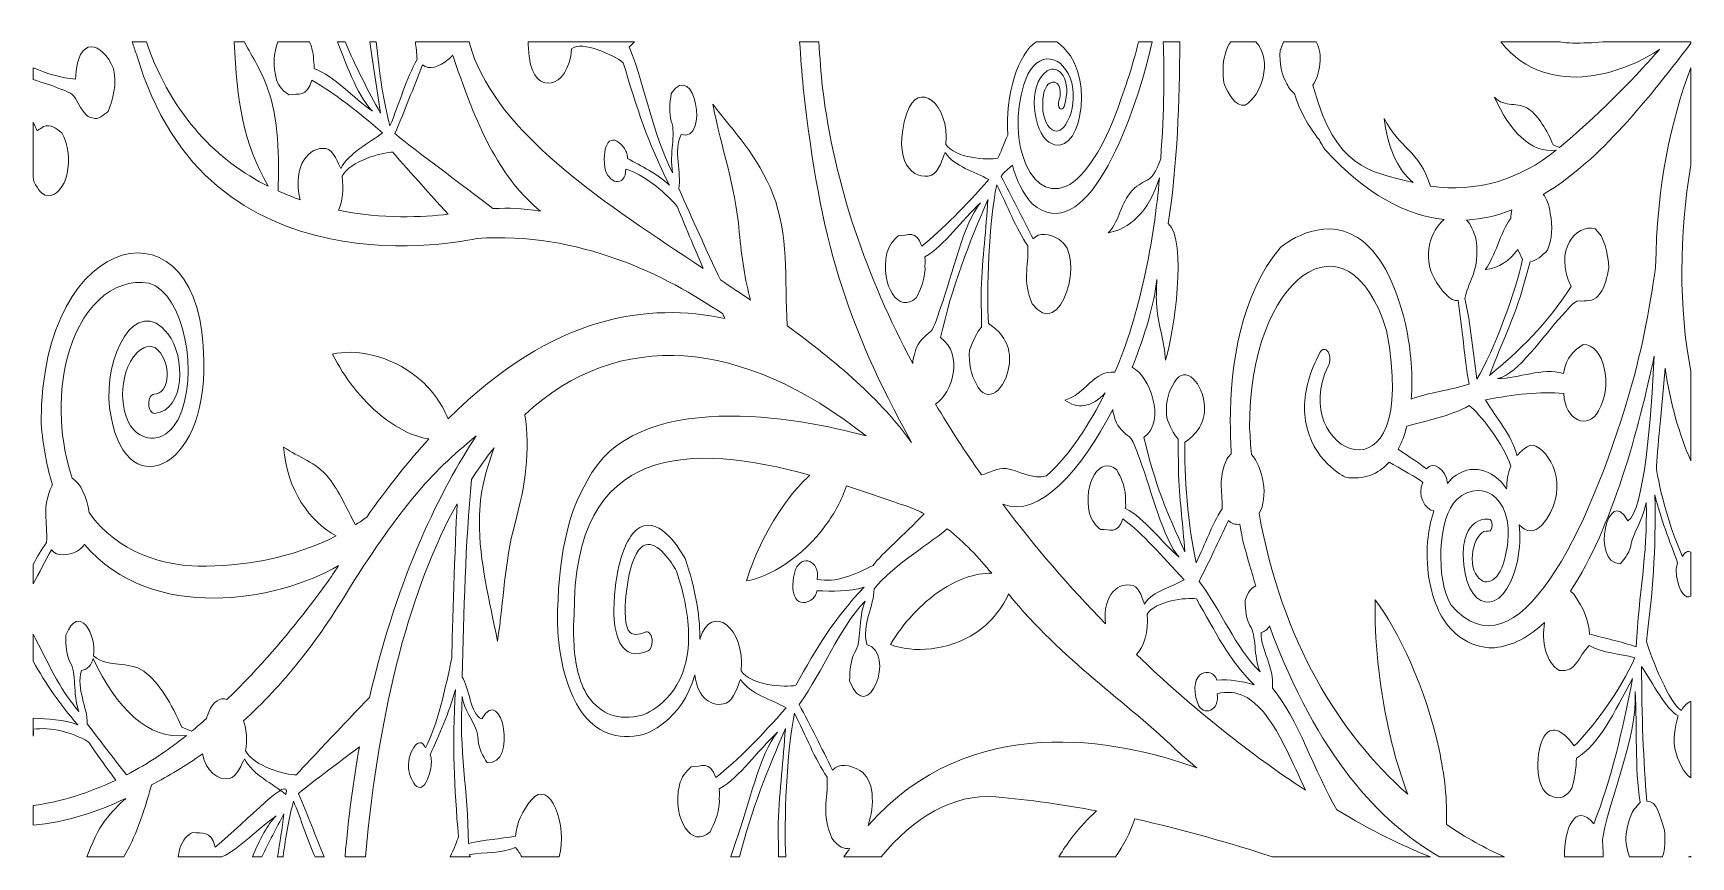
# Model space of a CAD drawing. Header units: millimetres. Extents: x -1200 to 1200, y -590 to 603.
import ezdxf

# ---------------------------------------------------------------- set-up
doc = ezdxf.new("R2010")
doc.units = ezdxf.units.MM
doc.header["$MEASUREMENT"] = 0
doc.layers.add('Layer 1', color=7, linetype='Continuous')

msp = doc.modelspace()

# ---------------------------------------------------------------- linework, layer by layer
at = {"layer": 'Layer 1', "color": 250, "lineweight": 20}
for points, knots in [([(-1200.05, 535.4849), (-1200.05, 535.4849), (-1200.05, 552.4217), (-1200.05, 552.4217), (-1179.8393, 543.8501), (-1159.3947, 537.8059), (-1138.8469, 536.0947), (-1136.2713, 602.6873), (-1099.1672, 589.2575), (-1083.8443, 551.5393), (-1078.1703, 528.1703), (-1084.7515, 506.5058), (-1091.4942, 489.2456), (-1098.0678, 484.1853), (-1105.8868, 476.7471), (-1113.9519, 479.9274), (-1123.2164, 480.0679), (-1129.7746, 492.508), (-1136.3328, 503.595), (-1141.853, 517.1243), (-1150.8869, 517.4933), (-1162.8192, 522.7645), (-1173.8808, 527.6476), (-1186.8813, 531.3044), (-1200.05, 535.4849)], [0, 0, 0, 0, 0.125, 0.125, 0.125, 0.25, 0.25, 0.25, 0.375, 0.375, 0.375, 0.5, 0.5, 0.5, 0.625, 0.625, 0.625, 0.75, 0.75, 0.75, 0.875, 0.875, 0.875, 1, 1, 1, 1]), ([(-778.9183, -590.0266), (-778.9183, -590.0266), (-791.8559, -590.0266), (-791.8559, -590.0266), (-803.2367, -564.934), (-812.0424, -536.09), (-823.024, -509.4793), (-829.0053, -530.4086), (-834.2105, -559.6376), (-838.2754, -590.0266), (-838.2754, -590.0266), (-846.1431, -590.0266), (-846.1431, -590.0266), (-842.9029, -569.4647), (-839.5906, -549.3544), (-836.9707, -527.9108), (-847.892, -548.0566), (-858.7607, -568.6819), (-869.141, -590.0266), (-869.141, -590.0266), (-882.6025, -590.0266), (-882.6025, -590.0266), (-871.9618, -564.8405), (-860.5963, -542.262), (-848.1265, -530.8335), (-874.7129, -548.7632), (-899.2905, -577.3178), (-926.8965, -590.0266), (-926.8965, -590.0266), (-989.995, -590.0266), (-989.995, -590.0266), (-989.4237, -585.4602), (-988.5067, -580.833), (-987.1938, -576.2124), (-983.6725, -565.7521), (-976.8452, -558.882), (-969.2645, -554.6182), (-955.3409, -557.1718), (-943.2624, -550.1962), (-936.2968, -575.9254), (-889.7283, -536.8191), (-825.3228, -467.8136), (-834.0338, -499.5577), (-853.8775, -483.7559), (-881.1404, -471.8372), (-894.2721, -448.0876), (-897.2552, -453.4525), (-904.8744, -475.0292), (-915.9457, -476.7628), (-932.229, -479.3106), (-950.1381, -466.6176), (-954.9305, -441.0413), (-979.1355, -458.2175), (-1003.8159, -473.0558), (-1028.7956, -485.6126), (-1028.7956, -485.6126), (-1028.7956, -486.3037), (-1028.7956, -486.3037), (-1040.1153, -527.4844), (-1052.684, -562.7342), (-1068.6728, -590.0266), (-1068.6728, -590.0266), (-1122.4061, -590.0266), (-1122.4061, -590.0266), (-1114.5263, -570.604), (-1106.4055, -551.359), (-1095.7228, -536.948), (-1086.1969, -524.3089), (-1076.0483, -514.8032), (-1065.9227, -505.3092), (-1108.2376, -525.7335), (-1153.2512, -539.9205), (-1200.05, -544.0489), (-1200.05, -544.0489), (-1200.05, -515.8437), (-1200.05, -515.8437), (-1159.2811, -510.4362), (-1118.7238, -497.3073), (-1080.5146, -479.0968), (-1097.5212, -455.6417), (-1112.639, -434.4752), (-1120.2103, -423.3248), (-1145.3512, -408.9754), (-1174.1365, -401.7363), (-1199.9541, -405.2504), (-1199.4508, -408.9734), (-1199.5266, -412.3037), (-1200.05, -415.2188), (-1200.05, -415.2188), (-1200.05, -389.092), (-1200.05, -389.092), (-1200.0307, -389.1829), (-1200.0115, -389.2741), (-1199.9925, -389.3667), (-1178.5189, -390.825), (-1156.6455, -390.4853), (-1135.5716, -398.8314), (-1162.2481, -368.2614), (-1181.6242, -339.2227), (-1200.05, -306.8995), (-1200.05, -306.8995), (-1200.05, -267.7482), (-1200.05, -267.7482), (-1178.7797, -307.076), (-1163.1056, -345.9093), (-1133.8725, -379.4978), (-1143.3676, -353.4523), (-1136.6557, -324.3437), (-1146.7198, -307.8039), (-1151.6019, -298.673), (-1152.8474, -283.7849), (-1152.686, -269.2481), (-1133.7852, -221.5196), (-1107.6366, -268.4879), (-1112.5184, -299.05), (-1090.2064, -317.3707), (-1062.5696, -305.2884), (-1039.9744, -321.386), (-1017.3245, -337.1819), (-999.4644, -368.8618), (-984.9565, -402.2459), (-984.9565, -402.2459), (-970.6561, -408.2434), (-970.6561, -408.2434), (-963.3888, -402.1758), (-956.2615, -396.0123), (-949.271, -389.7893), (-948.2286, -386.7614), (-947.0611, -383.6638), (-945.7535, -380.4935), (-939.0958, -364.001), (-929.1679, -359.0962), (-919.5933, -362.2353), (-823.2431, -269.0688), (-760.4528, -172.2051), (-758.7339, -169.7868), (-758.7339, -169.7868), (-757.9343, -168.3812), (-757.9343, -168.3812), (-845.4509, -219.6527), (-1028.4922, -252.559), (-1125.7911, -137.648), (-1128.4935, -141.8416), (-1131.9591, -145.197), (-1136.2943, -147.355), (-1149.626, -153.9791), (-1165.2334, -155.9704), (-1173.4522, -145.3051), (-1182.4637, -161.7251), (-1191.157, -178.2495), (-1200.05, -194.651), (-1200.05, -194.651), (-1200.05, -166.7819), (-1200.05, -166.7819), (-1194.0205, -155.3512), (-1187.7268, -144.5057), (-1180.687, -135.0672), (-1178.788, -102.9541), (-1188.137, -85.3484), (-1172.5988, -52.1106), (-1172.4001, -51.8499), (-1172.2022, -51.6218), (-1172.0038, -51.3697), (-1180.2235, -25.3746), (-1185.8683, 4.2944), (-1188.36, 38.0618), (-1189.8131, 323.3849), (-952.3808, 370.7729), (-953.0651, 128.0876), (-947.6141, -32.8708), (-1071.22, -85.0028), (-1089.3107, 60.3764), (-1098.3753, 133.2183), (-1051.4763, 226.5651), (-1004.6925, 167.0124), (-979.3209, 134.7119), (-979.6131, 56.2298), (-1024.2287, 52.1534), (-1028.7956, 51.7785), (-1032.5629, 57.7701), (-1032.7628, 65.1381), (-1032.7781, 65.3606), (-1032.7781, 65.589), (-1032.7781, 65.7823), (-1032.7781, 73.5661), (-1029.2722, 79.5928), (-1025.0206, 79.9384), (-1002.7474, 81.0335), (-1000.3563, 117.8616), (-1015.8868, 139.6961), (-1024.8284, 152.3703), (-1036.7453, 152.3703), (-1049.2389, 140.0825), (-1065.0385, 124.6672), (-1070.528, 100.0098), (-1070.528, 79.8681), (-1070.528, 77.4961), (-1070.4511, 75.1299), (-1070.2897, 72.8808), (-1068.7213, 47.9247), (-1059.3722, 28.5736), (-1045.2794, 21.1705), (-1024.0365, 9.9488), (-1004.385, 18.0371), (-990.2691, 43.3506), (-958.4547, 106.5344), (-981.4352, 225.5109), (-1032.1784, 240.5747), (-1085.8048, 249.7465), (-1133.2421, 203.1786), (-1151.3866, 130.284), (-1165.2533, 74.5419), (-1160.9999, 9.5714), (-1143.4295, -41.7421), (-1131.3514, -48.903), (-1122.1607, -69.7332), (-1119.1902, -91.2382), (-1078.4212, -150.2542), (-1008.5731, -168.3908), (-960.9995, -169.1308), (-898.6437, -169.6839), (-825.5683, -158.2285), (-761.3684, -125.3474), (-798.6916, -104.7689), (-833.2537, -59.4801), (-837.3705, 3.3773), (-815.2434, -12.1141), (-790.8482, -17.5843), (-771.8272, -41.7967), (-757.7063, -59.9505), (-745.5649, -86.1202), (-733.4415, -109.2641), (-727.9147, -105.699), (-722.4822, -101.9511), (-717.1629, -98.005), (-686.6323, -54.6291), (-656.5436, -17.1592), (-626.9869, 15.1317), (-650.6254, 18.611), (-674.7639, 31.1539), (-697.0347, 49.4592), (-724.6513, 72.1546), (-749.3848, 103.729), (-766.7759, 137.81), (-733.6928, 145.9335), (-682.8881, 136.4454), (-643.6543, 104.2033), (-625.4242, 89.2209), (-609.6777, 69.3298), (-599.3446, 44.0059), (-445.5938, 197.1951), (-307.4374, 212.4167), (-198.6059, 189.3901), (-199.5743, 191.6063), (-200.5614, 193.8689), (-201.5659, 196.1742), (-282.6535, 251.4651), (-410.5521, 316.0349), (-557.1909, 305.3634), (-573.2827, 302.1949), (-949.2363, 218.9629), (-1050.4998, 572.0676), (-1052.8114, 578.0776), (-1054.788, 584.0168), (-1056.5472, 589.9734), (-1056.5472, 589.9734), (-1036.1661, 589.9734), (-1036.1661, 589.9734), (-998.0376, 480.3012), (-931.4819, 417.1969), (-859.8052, 380.9522), (-895.0173, 442.4198), (-905.9174, 504.9324), (-908.8332, 589.9734), (-908.8332, 589.9734), (-894.0806, 589.9734), (-894.0806, 589.9734), (-882.5632, 567.4397), (-869.0469, 548.1085), (-860.2204, 520.9371), (-845.2203, 481.1221), (-843.0368, 420.5093), (-845.5279, 374.451), (-834.8795, 369.5534), (-824.1702, 365.2482), (-813.4744, 361.4759), (-825.7252, 412.257), (-799.419, 439.1854), (-776.371, 435.5791), (-765.2997, 433.8455), (-757.6806, 412.2688), (-754.6975, 406.904), (-741.5657, 430.6535), (-714.3105, 442.5722), (-694.4591, 458.3741), (-730.3253, 489.8254), (-765.0306, 516.7085), (-796.7221, 534.7418), (-803.6878, 509.0126), (-815.7662, 515.9881), (-829.6898, 513.4344), (-837.2706, 517.6984), (-844.0978, 524.5684), (-847.6191, 535.0288), (-853.3227, 555.1015), (-851.6681, 575.3144), (-845.7724, 589.9734), (-845.7724, 589.9734), (-799.7446, 589.9734), (-799.7446, 589.9734), (-797.3764, 584.3615), (-795.4393, 577.7598), (-794.1388, 569.063), (-794.3541, 560.799), (-793.1009, 559.6862), (-793.2854, 551.3167), (-763.2162, 540.2707), (-737.0373, 508.8603), (-708.5519, 489.6498), (-727.6567, 507.1595), (-744.1692, 550.8398), (-759.4543, 589.9734), (-759.4543, 589.9734), (-748.4388, 589.9734), (-748.4388, 589.9734), (-732.8179, 553.5959), (-715.1767, 519.5261), (-697.3961, 486.7272), (-701.7177, 522.0996), (-707.9232, 553.8449), (-712.5854, 589.9734), (-712.5854, 589.9734), (-703.4671, 589.9734), (-703.4671, 589.9734), (-699.169, 546.477), (-692.1256, 498.6547), (-683.4494, 468.2956), (-670.0255, 500.8246), (-659.8537, 536.6921), (-644.254, 564.9632), (-644.4946, 574.4603), (-645.5877, 582.4665), (-646.6969, 589.9734), (-646.6969, 589.9734), (-598.5517, 589.9734), (-598.5517, 589.9734), (-598.5517, 589.9734), (-585.2945, 589.9734), (-585.2945, 589.9734), (-585.2945, 589.9734), (-568.9061, 589.9734), (-568.9061, 589.9734), (-566.2597, 581.1899), (-563.6586, 573.0368), (-561.1581, 565.6192), (-513.4514, 447.8934), (-372.5387, 356.5035), (-229.9721, 262.0382), (-245.8587, 299.2046), (-260.7882, 334.6841), (-267.5162, 351.6209), (-289.6818, 377.0749), (-316.4066, 397.3513), (-341.8551, 405.8731), (-342.2856, 378.6914), (-368.0186, 384.109), (-372.4394, 408.3447), (-376.3682, 441.9105), (-364.036, 460.6465), (-345.2687, 437.6408), (-341.7628, 431.9947), (-339.9253, 429.0078), (-339.5486, 421.2181), (-319.036, 409.9026), (-297.8699, 400.1451), (-278.7412, 382.3519), (-310.0637, 443.9779), (-326.5783, 495.0732), (-345.6147, 559.897), (-359.2769, 570.6678), (-404.9612, 592.3616), (-420.461, 580.1032), (-424.828, 520.8728), (-475.0561, 511.5661), (-481.6296, 566.6851), (-482.702, 575.2418), (-483.2286, 582.9891), (-483.2867, 589.9734), (-483.2867, 589.9734), (-329.5233, 589.9734), (-329.5233, 589.9734), (-331.9819, 587.5111), (-334.4609, 585.0706), (-336.9653, 582.6568), (-311.363, 517.6338), (-304.5357, 459.9496), (-274.2666, 400.2388), (-279.5946, 429.7692), (-268.8309, 454.7721), (-276.1195, 475.3882), (-279.487, 486.4519), (-278.5029, 501.4045), (-276.2041, 515.3673), (-242.2215, 565.6016), (-220.7632, 444.4289), (-262.0037, 455.7327), (-273.6362, 432.8968), (-261.0195, 399.8464), (-265.2558, 377.5142), (-245.5671, 333.422), (-225.6148, 288.5222), (-204.7606, 245.2908), (-190.2102, 235.5939), (-175.7001, 225.8461), (-161.3254, 216.0175), (-169.4155, 244.7491), (-174.3288, 277.9917), (-177.6545, 314.4122), (-184.6279, 388.2439), (-202.7109, 431.2626), (-216.1272, 499.7528), (-185.7504, 459.9496), (-150.5684, 424.9723), (-128.9487, 369.5019), (-106.3711, 311.3612), (-111.8692, 247.7715), (-108.5298, 178.918), (-37.2673, 127.1828), (27.2022, 72.274), (71.6793, 9.9488), (-24.6406, 186.0999), (-60.3608, 301.0469), (-85.0866, 523.9828), (-87.2613, 545.7651), (-88.9965, 567.8121), (-90.2994, 589.9734), (-90.2994, 589.9734), (-62.4847, 589.9734), (-62.4847, 589.9734), (-61.1748, 567.6311), (-59.4101, 545.3902), (-57.1855, 523.4145), (-40.3505, 383.4298), (7.1049, 248.8765), (73.3335, 124.3403), (73.7124, 128.9119), (74.4804, 133.3731), (75.8771, 137.5172), (78.8525, 153.0673), (87.5712, 160.1892), (95.5747, 167.7563), (104.5548, 172.8166), (107.584, 187.8922), (114.1422, 206.312), (130.9182, 253.4305), (147.3098, 328.2696), (171.3821, 356.8453), (144.3036, 332.0824), (120.2775, 295.6527), (91.1001, 278.6854), (91.8151, 270.4038), (90.6465, 269.0508), (91.3846, 260.8804), (89.77, 241.4122), (84.4881, 231.2975), (78.4143, 219.4724), (53.4886, 195.676), (26.1718, 236.5041), (36.0821, 284.0503), (38.9191, 295.1432), (45.2621, 303.331), (52.5276, 309.0708), (66.5281, 309.311), (78.0837, 318.6526), (86.6332, 294.4696), (116.9792, 318.6995), (149.7624, 352.3296), (183.399, 390.7273), (162.6788, 402.4762), (134.8316, 408.8835), (120.2775, 429.8746), (117.6557, 423.9415), (111.4512, 400.9885), (100.5645, 397.0585), (74.7854, 387.7637), (42.3174, 416.8371), (64.829, 486.7799), (80.4056, 536.3232), (127.1432, 500.9243), (121.4, 441.6703), (134.2472, 421.7218), (181.8152, 418.5298), (196.7614, 421.6925), (200.4465, 428.3113), (205.1761, 442.2834), (210.8928, 454.9531), (207.6338, 513.649), (225.9141, 573.119), (251.9524, 589.9734), (251.9524, 589.9734), (281.848, 589.9734), (281.848, 589.9734), (285.8719, 587.4495), (289.9475, 583.882), (294.0423, 579.1369), (338.4657, 534.6656), (314.6779, 415.7712), (270.539, 444.9619), (248.4272, 459.5922), (237.9019, 527.1044), (267.9788, 547.9666), (284.2858, 559.2762), (305.0444, 535.1342), (292.5431, 496.7015), (291.2515, 492.7832), (288.5144, 491.4654), (286.4924, 493.5446), (286.4308, 493.5973), (286.3693, 493.6676), (286.3155, 493.7261), (284.2473, 496.0982), (283.7169, 500.8598), (284.9162, 504.5028), (291.4129, 523.4028), (282.356, 536.6101), (271.8229, 530.3199), (265.7338, 526.7237), (262.1048, 516.7905), (261.5667, 502.6344), (260.8516, 484.7709), (265.7261, 472.6882), (271.0772, 466.5561), (271.7076, 465.8299), (272.3611, 465.1798), (273.007, 464.6233), (280.1187, 458.333), (288.1069, 460.2307), (294.3652, 469.7247), (303.8143, 484.0154), (307.6507, 502.8511), (305.2212, 522.3252), (298.1249, 568.085), (259.5216, 580.9994), (240.0623, 543.2928), (205.603, 464.8635), (237.5559, 356.488), (295.357, 380.9171), (324.642, 393.2867), (352.3509, 445.612), (367.4586, 486.1767), (382.1301, 525.8936), (392.6863, 559.0708), (400.3408, 589.9734), (400.3408, 589.9734), (420.262, 589.9734), (420.262, 589.9734), (390.6606, 463.6839), (322.4064, 291.4284), (246.3052, 355.6153), (232.6487, 370.96), (223.3562, 390.3676), (217.6697, 411.4595), (212.0459, 406.4336), (205.8222, 401.5318), (201.2668, 395.2487), (217.6353, 365.5076), (232.0818, 334.9463), (247.5508, 304.643), (256.031, 314.8457), (271.6922, 311.8351), (284.9624, 304.3092), (326.1182, 280.9461), (286.5077, 154.2561), (246.4898, 210.8511), (231.5436, 245.2895), (241.3078, 262.3915), (240.0623, 294.8152), (222.7635, 319.8006), (210.3775, 353.4132), (194.97, 383.0606), (183.7527, 329.6166), (180.2083, 228.3572), (183.03, 182.211), (204.9879, 168.3068), (215.9516, 148.042), (213.2683, 124.1108), (209.0397, 86.6445), (180.3698, 61.6005), (165.4082, 95.2951), (157.4431, 106.8449), (154.014, 126.231), (155.7209, 143.4854), (160.357, 157.0968), (165.7157, 168.2306), (172.7814, 177.1624), (172.7814, 177.1624), (172.52, 231.5376), (172.52, 231.5376), (174.173, 279.0016), (179.7855, 318.0845), (182.2842, 361.9641), (155.5517, 299.9868), (129.4574, 234.3723), (113.7885, 161.8174), (147.9285, 137.1852), (130.6627, 80.9406), (106.466, 65.4371), (127.2934, 30.3355), (149.5321, -3.8673), (172.9034, -37.0545), (184.6149, -33.9808), (196.6932, -26.0095), (208.4631, -27.7518), (225.2391, -30.0654), (248.4042, -44.6666), (267.0254, -38.3059), (303.2684, -5.8882), (329.1936, 36.9665), (351.9358, 81.8008), (333.4606, 60.2534), (310.1879, 58.0454), (293.7579, 71.4693), (321.8819, 78.4448), (336.7974, 115.841), (366.0362, 111.6826), (401.9102, 194.6627), (423.1224, 303.8874), (430.534, 393.1988), (415.0496, 342.8474), (386.8025, 318.8635), (356.3643, 313.5923), (369.9189, 325.2943), (375.0393, 354.8948), (386.9947, 369.8299), (408.1454, 396.6426), (419.109, 378.9959), (432.3638, 420.6032), (437.7175, 491.0301), (437.5479, 549.5865), (436.1288, 589.9734), (436.1288, 589.9734), (459.9814, 589.9734), (459.9814, 589.9734), (459.6939, 502.7997), (456.6594, 414.7612), (443.4274, 327.2681), (471.3208, 302.2534), (451.6385, 167.9378), (439.3064, 128.9428), (438.5068, 156.8684), (427.5047, 182.6327), (426.2515, 211.5246), (425.7902, 223.3145), (426.3592, 234.671), (426.9204, 245.9982), (423.0109, 211.323), (409.875, 165.2863), (390.9276, 118.6591), (391.1683, 118.6446), (391.4101, 118.6259), (391.6539, 118.5995), (415.6032, 106.4641), (440.9825, 42.5598), (408.2069, 17.1001), (424.1219, -51.0798), (441.1285, -90.889), (467.392, -148.5322), (464.4012, -106.9894), (460.5186, -81.9748), (458.2736, -36.994), (458.2736, -36.994), (457.7508, 14.6401), (457.7508, 14.6401), (450.9158, 22.8046), (445.6647, 33.1362), (441.0747, 45.8514), (439.2064, 62.151), (442.1818, 80.7115), (449.5781, 92.0328), (463.3095, 124.6848), (490.88, 102.1886), (495.4238, 66.8131), (498.3146, 44.2115), (488.1967, 24.4855), (467.5458, 10.3061), (465.5314, -33.6264), (472.3433, -114.211), (483.7529, -164.4453), (497.9533, -135.612), (505.288, -110.5211), (521.3567, -86.0277), (522.0717, -55.1855), (514.5063, -47.4075), (528.207, -14.0468), (530.3275, -10.8806), (532.4548, -8.307), (534.5748, -6.223), (533.7283, 8.2221), (533.2198, 23.3925), (533.2198, 39.0282), (533.2198, 124.2456), (548.266, 223.1153), (605.2291, 292.0039), (607.6279, 294.1007), (664.0067, 340.8911), (717.4255, 306.769), (748.0175, 287.0782), (771.2518, 245.5589), (786.7362, 181.5667), (795.1188, 142.8649), (797.8701, 105.5271), (795.2053, 72.8361), (819.8625, 82.2496), (852.7105, 85.6519), (878.8505, 94.4868), (871.6004, 136.1409), (869.2785, 174.357), (863.0202, 215.7767), (852.341, 213.4399), (838.525, 229.5228), (828.1688, 247.802), (810.783, 278.4929), (823.6679, 317.3778), (842.6497, 332.8653), (787.5744, 338.9244), (729.4156, 368.8297), (671.549, 432.8732), (669.6423, 434.8997), (665.4444, 441.436), (662.123, 447.9723), (646.1418, 468.3091), (633.5245, 489.6525), (625.9322, 515.4107), (621.9706, 517.7504), (618.2574, 522.2121), (615.1394, 529.2305), (607.182, 540.7802), (603.7529, 560.1722), (605.4598, 577.4267), (606.9711, 581.8693), (608.5612, 586.0482), (610.2631, 589.9734), (610.2631, 589.9734), (618.3324, 589.9734), (618.3324, 589.9734), (618.3324, 589.9734), (621.3557, 589.9734), (621.3557, 589.9734), (621.3557, 589.9734), (657.583, 589.9734), (657.583, 589.9734), (662.398, 580.4004), (664.3045, 569.6574), (662.9995, 558.0521), (661.6334, 545.9481), (657.7149, 535.1428), (652.5343, 527.1942), (653.0874, 525.627), (653.6121, 524.0306), (654.1041, 522.4014), (685.4726, 408.8543), (732.7715, 401.8786), (797.9458, 386.5513), (774.773, 404.5905), (759.1118, 442.8124), (756.1749, 479.1133), (777.4486, 435.5967), (807.0027, 433.4707), (822.9253, 381.1395), (890.2293, 371.6924), (952.013, 390.3407), (1005.0628, 433.2423), (968.1202, 428.2991), (937.5589, 461.4431), (915.7778, 509.9555), (930.5471, 494.1654), (949.7834, 503.8585), (965.3216, 492.7949), (979.8449, 482.6683), (991.3006, 462.3451), (1000.6035, 440.9323), (1000.6035, 440.9323), (1009.7758, 437.0902), (1009.7758, 437.0902), (1089.7502, 503.8585), (1153.7405, 577.8952), (1155.0245, 579.7108), (1112.7206, 549.5409), (996.3686, 501.2079), (924.7382, 589.9734), (924.7382, 589.9734), (1010.6328, 589.9734), (1010.6328, 589.9734), (1016.4516, 589.0259), (1022.501, 588.4814), (1028.7891, 588.3907), (1043.0293, 588.2644), (1057.6602, 588.6044), (1072.3908, 589.9734), (1072.3908, 589.9734), (1199.95, 589.9734), (1199.95, 589.9734), (1199.95, 589.9734), (1199.95, 588.1333), (1199.95, 588.1333), (1131.3483, 497.159), (1059.5473, 411.3684), (986.167, 369.2763), (991.1575, 363.4697), (994.9265, 354.3607), (996.3288, 341.676), (1000.642, 324.1405), (998.6046, 303.1201), (992.3462, 288.4546), (984.3426, 279.6693), (976.3237, 273.8183), (967.3129, 271.458), (967.3129, 271.458), (952.8588, 220.4505), (952.8588, 220.4505), (938.4892, 177.5197), (922.6819, 145.7696), (908.4969, 106.8976), (950.214, 142.1266), (992.3155, 181.2915), (1026.5595, 235.7838), (1000.765, 288.888), (1034.0787, 327.3149), (1061.2187, 319.1387), (1075.1884, 309.0942), (1079.2863, 284.308), (1081.4391, 262.62), (1078.6328, 250.262), (1075.8881, 234.4894), (1068.538, 226.3367), (1061.5569, 214.3359), (1051.4852, 215.0739), (1041.967, 214.7928), (1032.2104, 217.6802), (1025.3063, 206.1656), (1014.2043, 194.5222), (985.8034, 164.7341), (950.2678, 108.7249), (920.0525, 102.4463), (952.0438, 102.6161), (983.5969, 118.8572), (1015.4344, 109.9724), (1020.0705, 134.5947), (1030.7496, 143.1106), (1044.0198, 151.9369), (1073.7353, 153.0321), (1088.2125, 91.7458), (1066.1085, 55.7378), (1051.7081, 28.1051), (1017.7409, 40.3635), (1016.0725, 81.1156), (981.1827, 84.2138), (944.3862, 79.3), (902.5922, 71.9555), (918.7685, 43.4091), (940.1345, 22.8515), (948.0535, -9.0919), (952.113, -5.7769), (964.1068, 10.4056), (975.3396, 4.8474), (1001.9259, -8.3305), (1024.399, -63.0102), (984.4657, -109.2561), (973.6483, -122.0649), (961.2531, -119.7769), (951.3641, -109.2409), (953.1379, -125.0323), (952.5479, -142.7467), (948.8608, -162.0265), (928.8864, -249.6628), (870.4625, -234.8273), (870.4625, -152.4856), (870.4625, -142.8159), (871.6234, -132.3439), (875.2062, -123.1837), (881.0648, -108.3072), (891.7593, -100.8398), (907.1668, -100.8398), (910.096, -100.8398), (912.3949, -104.6818), (912.3949, -109.6484), (912.3949, -114.6209), (910.096, -118.4397), (907.1668, -118.4397), (888.7224, -114.0235), (873.6609, -162.6765), (891.0058, -184.1829), (904.3528, -200.7345), (923.6506, -190.608), (931.8464, -153.3583), (950.4446, -73.7575), (898.9018, -38.4114), (861.1903, -72.3988), (833.2585, -98.2159), (830.3446, -189.665), (852.8484, -225.4563), (948.3611, -336.766), (1052.6846, -115.8744), (1110.3089, 79.0071), (1131.1521, 149.4945), (1143.415, 222.682), (1149.0045, 263.5394), (1150.5476, 380.9598), (1170.9412, 476.389), (1199.95, 552.2348), (1199.95, 552.2348), (1199.95, 411.7121), (1199.95, 411.7121), (1182.8421, 310.6357), (1182.39, 203.8123), (1199.95, 113.0644), (1199.95, 113.0644), (1199.95, -16.4637), (1199.95, -16.4637), (1183.2987, 21.0636), (1170.3107, 65.837), (1162.7235, 117.3724), (1157.5394, 60.1041), (1151.3035, -2.8202), (1150.1731, -29.3449), (1158.1536, -73.945), (1171.516, -119.6754), (1188.1075, -154.8987), (1191.3261, -148.351), (1195.7351, -146.8187), (1199.95, -148.6767), (1199.95, -148.6767), (1199.95, -212.6347), (1199.95, -212.6347), (1192.2578, -217.1144), (1183.2911, -207.8651), (1179.3428, -183.2693), (1178.6662, -174.9701), (1178.3202, -170.595), (1180.8189, -164.1525), (1169.0404, -132.3322), (1156.2008, -100.9686), (1147.8128, -65.7103), (1149.8886, -148.5439), (1144.3069, -206.5796), (1135.7574, -278.0686), (1142.4386, -301.7596), (1169.9322, -369.916), (1186.2931, -377.8989), (1190.4637, -370.9853), (1195.1366, -366.6654), (1199.95, -364.4891), (1199.95, -364.4891), (1199.95, -475.6461), (1199.95, -475.6461), (1189.838, -469.1331), (1181.1408, -452.1368), (1176.7825, -432.9008), (1172.677, -414.7503), (1180.0424, -393.0916), (1181.3802, -385.9931), (1163.597, -376.0774), (1145.3756, -338.6579), (1128.5457, -314.6271), (1128.9455, -385.0443), (1131.1059, -451.5959), (1136.3417, -509.4325), (1152.3412, -508.7824), (1154.2787, -530.8745), (1161.821, -551.5727), (1163.0972, -565.3831), (1162.7282, -579.1878), (1159.0839, -589.408), (1158.9962, -589.6189), (1158.9053, -589.8188), (1158.8167, -590.0266), (1158.8167, -590.0266), (1111.2644, -590.0266), (1111.2644, -590.0266), (1108.2556, -582.5265), (1106.2327, -573.263), (1105.6959, -562.5015), (1107.9178, -547.1155), (1109.7707, -533.8204), (1118.005, -520.8065), (1122.2336, -517.4271), (1122.2336, -514.9672), (1126.5006, -511.4882), (1118.5047, -459.3445), (1122.4411, -404.1318), (1119.2428, -350.7992), (1123.8404, -416.8295), (1075.765, -523.202), (1072.0977, -565.5413), (1072.5199, -573.6962), (1073.1018, -582.0684), (1072.8036, -590.0266), (1072.8036, -590.0266), (1017.0447, -590.0266), (1017.0447, -590.0266), (1016.2896, -549.8029), (1032.6131, -509.5089), (1059.3581, -542.0259), (1084.7835, -479.3398), (1101.2597, -405.1451), (1115.6908, -331.9869), (1089.0352, -380.4759), (1066.8927, -428.2095), (1034.3094, -446.9397), (1033.9788, -462.2027), (1031.6953, -476.1654), (1027.8511, -490.4152), (1020.7009, -502.3515), (1009.745, -507.9096), (999.9885, -502.5214), (976.0238, -498.9369), (972.0874, -443.1268), (987.3334, -416.4371), (997.0746, -399.4111), (1012.559, -404.4539), (1031.0726, -429.1289), (1054.2299, -408.0501), (1099.7297, -347.5017), (1118.6354, -301.8123), (1096.3314, -295.3756), (1073.8122, -295.5396), (1052.6538, -283.779), (1036.785, -299.6687), (1034.1095, -323.3597), (1009.8065, -320.2087), (988.9591, -308.1969), (984.1052, -277.6967), (987.9984, -250.6891), (966.1976, -271.2992), (942.1587, -284.5044), (915.7239, -287.176), (913.9402, -287.6152), (869.7321, -290.3387), (842.2154, -246.7929), (828.015, -224.4196), (818.0355, -191.9375), (818.0355, -149.9906), (818.0355, -129.5845), (821.6929, -108.1524), (827.9035, -89.1825), (815.5972, -88.1207), (802.8403, -65.3232), (811.8002, -48.1162), (806.7106, -42.1269), (777.2887, -27.0345), (763.1987, -18.4499), (747.4797, -36.0716), (726.2556, -44.5864), (699.7499, -40.35), (697.774, -39.6531), (651.5131, -16.0674), (642.1794, 40.9023), (641.1492, 47.3449), (640.6341, 53.8695), (640.6341, 60.5521), (640.6341, 85.8186), (648.0841, 112.4909), (663.0226, 140.0825), (666.2056, 146.0332), (671.3568, 146.3787), (674.7397, 141.1133), (676.5311, 138.3255), (677.4306, 134.5126), (677.4306, 130.735), (677.4306, 127.4141), (676.7233, 124.0581), (675.3394, 121.4167), (612.756, -1.9465), (810.7777, -96.6111), (759.4809, 172.0611), (703.9093, 353.6825), (559.3834, 249.7583), (561.1901, 30.524), (561.8088, 17.7349), (562.6776, 5.1696), (563.7349, -7.2213), (580.4524, -25.2743), (589.0577, -70.0802), (574.7806, -92.2855), (607.6671, -277.7888), (691.5645, -411.9088), (789.9647, -499.2522), (778.5668, -469.2325), (769.0881, -436.0738), (761.6874, -401.8593), (748.2635, -339.8176), (741.6977, -274.3142), (742.8279, -217.7487), (776.0109, -260.8494), (816.3364, -346.4475), (835.3958, -434.5817), (843.3378, -471.2816), (847.5987, -508.429), (846.1434, -543.1605), (873.8496, -562.104), (902.1184, -577.7), (930.2311, -590.0266), (930.2311, -590.0266), (840.1396, -590.0266), (840.1396, -590.0266), (840.1396, -590.0266), (838.9145, -590.0266), (838.9145, -590.0266), (838.9145, -590.0266), (836.0057, -590.0266), (836.0057, -590.0266), (749.5313, -539.7295), (659.005, -443.8086), (589.8944, -255.7396), (587.2476, -260.1946), (583.2861, -263.6343), (577.7278, -265.3533), (577.6125, -292.3476), (596.695, -313.1336), (594.1425, -345.9555), (631.1085, -388.4158), (655.1509, -467.891), (687.5717, -522.1141), (735.8195, -550.9534), (781.5859, -573.8308), (823.0299, -590.0266), (823.0299, -590.0266), (594.4358, -590.0266), (594.4358, -590.0266), (534.5097, -570.6203), (466.4364, -550.9604), (394.872, -534.9602), (388.1469, -555.3179), (378.392, -573.7473), (366.8261, -590.0266), (366.8261, -590.0266), (284.8683, -590.0266), (284.8683, -590.0266), (290.9922, -580.0868), (297.4926, -570.5719), (304.2909, -561.6523), (315.3747, -547.112), (327.2481, -534.1524), (339.5613, -523.5043), (291.4812, -514.3681), (242.4011, -507.2511), (193.6476, -503.2711), (131.4815, -498.1968), (74.3764, -533.2904), (27.686, -590.0266), (27.686, -590.0266), (-26.1701, -590.0266), (-26.1701, -590.0266), (-23.309, -585.7542), (-20.4023, -581.6151), (-17.473, -577.5438), (-25.6196, -579.562), (-34.6226, -575.6978), (-43.6463, -562.9349), (-59.3382, -526.7863), (-49.0896, -508.841), (-50.3966, -474.8066), (-68.5566, -448.5796), (-81.5576, -413.3037), (-97.7263, -382.1861), (-109.263, -437.1617), (-113.0662, -540.3456), (-110.4261, -590.0266), (-110.4261, -590.0266), (-121.0544, -590.0266), (-121.0544, -590.0266), (-121.0544, -590.0266), (-121.2911, -541.2177), (-121.2911, -541.2177), (-119.5535, -491.3991), (-113.6566, -450.3835), (-111.0425, -404.3251), (-136.0744, -462.3677), (-160.573, -523.4462), (-177.2437, -590.0266), (-177.2437, -590.0266), (-190.1382, -590.0266), (-190.1382, -590.0266), (-187.7701, -583.5896), (-185.5031, -575.9641), (-182.5597, -567.6966), (-164.9457, -518.2412), (-147.7468, -439.6888), (-122.4751, -409.7017), (-150.9067, -435.6945), (-176.1169, -473.9282), (-206.7397, -491.733), (-205.9862, -500.4305), (-207.2163, -501.8478), (-206.4398, -510.4223), (-208.1389, -530.851), (-213.6823, -541.4695), (-220.0559, -553.8802), (-246.2194, -578.8539), (-274.8894, -536.0109), (-264.4793, -486.1045), (-261.5116, -474.4611), (-254.8458, -465.8691), (-247.2266, -459.8423), (-232.5341, -459.5904), (-220.4019, -449.7861), (-211.4296, -475.1698), (-179.5766, -449.7393), (-145.1789, -414.4399), (-109.8662, -374.1447), (-131.6166, -361.8101), (-160.8401, -355.0806), (-176.1169, -333.0528), (-178.8693, -339.2787), (-185.3814, -363.3739), (-196.814, -367.497), (-216.0349, -374.427), (-238.8042, -361.0203), (-241.893, -326.3358), (-261.484, -395.099), (-313.7569, -411.7358), (-316.322, -412.8058), (-354.8484, -421.9543), (-385.6173, -410.3577), (-407.4676, -377.9985), (-440.4277, -329.8023), (-440.8351, -253.4697), (-440.8351, -249.9732), (-440.8351, -160.6266), (-426.3426, -91.7147), (-397.7495, -45.6563), (-330.6377, 90.1059), (-91.0066, 46.32), (5.9437, 19.4134), (-173.6136, 161.4461), (-352.166, 176.1508), (-488.3401, 50.2356), (-479.6986, -1.0639), (-487.5583, -52.4738), (-502.4036, -106.8607), (-518.6722, -167.3093), (-517.8726, -215.2595), (-527.8752, -277.6468), (-538.6081, -220.8821), (-554.2617, -163.2916), (-554.0541, -102.9951), (-553.8648, -61.8834), (-544.2755, -29.8975), (-532.7794, 2.1917), (-544.0701, -11.9431), (-554.9795, -27.229), (-565.4857, -43.6538), (-574.1697, -137.3759), (-576.5487, -234.9978), (-579.0644, -329.9546), (-568.2776, -343.7299), (-567.6548, -383.6152), (-550.6866, -390.1573), (-520.8941, -338.4178), (-498.4672, -459.0341), (-542.6138, -453.2827), (-549.072, -444.3099), (-554.7922, -433.1761), (-555.6994, -420.7068), (-556.5605, -396.4301), (-573.5364, -387.223), (-578.9106, -357.7161), (-583.8696, -437.4925), (-570.438, -491.4166), (-569.846, -570.6777), (-546.7271, -565.5881), (-524.3924, -563.6788), (-501.5656, -560.1822), (-501.0274, -542.1665), (-490.2867, -522.0247), (-478.9541, -507.9331), (-451.6363, -473.9958), (-425.7252, -545.9034), (-438.6755, -590.0266), (-438.6755, -590.0266), (-492.5082, -590.0266), (-492.5082, -590.0266), (-495.1171, -585.4688), (-498.002, -580.8481), (-501.6655, -576.5873), (-523.2237, -585.8353), (-545.6814, -583.0239), (-568.1776, -586.8193), (-567.7973, -587.8795), (-567.4027, -588.9495), (-566.9974, -590.0266), (-566.9974, -590.0266), (-596.145, -590.0266), (-596.145, -590.0266), (-590.8608, -578.4435), (-586.62, -567.9193), (-584.3693, -561.1135), (-590.2279, -488.7811), (-593.6184, -430.2124), (-588.4365, -347.8121), (-598.1238, -382.0046), (-612.1167, -411.7809), (-625.0639, -442.1488), (-622.8112, -448.8724), (-623.3186, -453.1948), (-624.3104, -461.3944), (-631.9911, -499.4699), (-648.1751, -496.9632), (-656.0326, -465.6347), (-660.4073, -441.3698), (-641.2786, -410.4163), (-631.9834, -432.0573), (-614.1079, -398.8665), (-603.4365, -345.5163), (-593.803, -301.9529), (-594.001, -261.7252), (-588.855, -139.5597), (-586.3929, -78.8283), (-652.0681, -197.763), (-699.0723, -367.2109), (-718.796, -590.0266), (-718.796, -590.0266), (-748.5283, -590.0266), (-748.5283, -590.0266), (-743.6999, -533.1205), (-736.5405, -480.0523), (-727.6379, -430.6677), (-767.2863, -460.5871), (-811.6248, -493.887), (-815.9969, -498.6206), (-802.753, -528.8497), (-791.1727, -559.4466), (-778.9183, -590.0266)], [0, 0, 0, 0, 0.002252252, 0.002252252, 0.002252252, 0.004504505, 0.004504505, 0.004504505, 0.006756757, 0.006756757, 0.006756757, 0.009009009, 0.009009009, 0.009009009, 0.011261261, 0.011261261, 0.011261261, 0.013513514, 0.013513514, 0.013513514, 0.015765766, 0.015765766, 0.015765766, 0.018018018, 0.018018018, 0.018018018, 0.02027027, 0.02027027, 0.02027027, 0.022522523, 0.022522523, 0.022522523, 0.024774775, 0.024774775, 0.024774775, 0.027027027, 0.027027027, 0.027027027, 0.029279279, 0.029279279, 0.029279279, 0.031531532, 0.031531532, 0.031531532, 0.033783784, 0.033783784, 0.033783784, 0.036036036, 0.036036036, 0.036036036, 0.038288288, 0.038288288, 0.038288288, 0.040540541, 0.040540541, 0.040540541, 0.042792793, 0.042792793, 0.042792793, 0.045045045, 0.045045045, 0.045045045, 0.047297297, 0.047297297, 0.047297297, 0.04954955, 0.04954955, 0.04954955, 0.051801802, 0.051801802, 0.051801802, 0.054054054, 0.054054054, 0.054054054, 0.056306306, 0.056306306, 0.056306306, 0.058558559, 0.058558559, 0.058558559, 0.060810811, 0.060810811, 0.060810811, 0.063063063, 0.063063063, 0.063063063, 0.065315315, 0.065315315, 0.065315315, 0.067567568, 0.067567568, 0.067567568, 0.06981982, 0.06981982, 0.06981982, 0.072072072, 0.072072072, 0.072072072, 0.074324324, 0.074324324, 0.074324324, 0.076576577, 0.076576577, 0.076576577, 0.078828829, 0.078828829, 0.078828829, 0.081081081, 0.081081081, 0.081081081, 0.083333333, 0.083333333, 0.083333333, 0.085585586, 0.085585586, 0.085585586, 0.087837838, 0.087837838, 0.087837838, 0.09009009, 0.09009009, 0.09009009, 0.092342342, 0.092342342, 0.092342342, 0.094594595, 0.094594595, 0.094594595, 0.096846847, 0.096846847, 0.096846847, 0.099099099, 0.099099099, 0.099099099, 0.101351351, 0.101351351, 0.101351351, 0.103603604, 0.103603604, 0.103603604, 0.105855856, 0.105855856, 0.105855856, 0.108108108, 0.108108108, 0.108108108, 0.11036036, 0.11036036, 0.11036036, 0.112612613, 0.112612613, 0.112612613, 0.114864865, 0.114864865, 0.114864865, 0.117117117, 0.117117117, 0.117117117, 0.119369369, 0.119369369, 0.119369369, 0.121621622, 0.121621622, 0.121621622, 0.123873874, 0.123873874, 0.123873874, 0.126126126, 0.126126126, 0.126126126, 0.128378378, 0.128378378, 0.128378378, 0.130630631, 0.130630631, 0.130630631, 0.132882883, 0.132882883, 0.132882883, 0.135135135, 0.135135135, 0.135135135, 0.137387387, 0.137387387, 0.137387387, 0.13963964, 0.13963964, 0.13963964, 0.141891892, 0.141891892, 0.141891892, 0.144144144, 0.144144144, 0.144144144, 0.146396396, 0.146396396, 0.146396396, 0.148648649, 0.148648649, 0.148648649, 0.150900901, 0.150900901, 0.150900901, 0.153153153, 0.153153153, 0.153153153, 0.155405405, 0.155405405, 0.155405405, 0.157657658, 0.157657658, 0.157657658, 0.15990991, 0.15990991, 0.15990991, 0.162162162, 0.162162162, 0.162162162, 0.164414414, 0.164414414, 0.164414414, 0.166666667, 0.166666667, 0.166666667, 0.168918919, 0.168918919, 0.168918919, 0.171171171, 0.171171171, 0.171171171, 0.173423423, 0.173423423, 0.173423423, 0.175675676, 0.175675676, 0.175675676, 0.177927928, 0.177927928, 0.177927928, 0.18018018, 0.18018018, 0.18018018, 0.182432432, 0.182432432, 0.182432432, 0.184684685, 0.184684685, 0.184684685, 0.186936937, 0.186936937, 0.186936937, 0.189189189, 0.189189189, 0.189189189, 0.191441441, 0.191441441, 0.191441441, 0.193693694, 0.193693694, 0.193693694, 0.195945946, 0.195945946, 0.195945946, 0.198198198, 0.198198198, 0.198198198, 0.20045045, 0.20045045, 0.20045045, 0.202702703, 0.202702703, 0.202702703, 0.204954955, 0.204954955, 0.204954955, 0.207207207, 0.207207207, 0.207207207, 0.209459459, 0.209459459, 0.209459459, 0.211711712, 0.211711712, 0.211711712, 0.213963964, 0.213963964, 0.213963964, 0.216216216, 0.216216216, 0.216216216, 0.218468468, 0.218468468, 0.218468468, 0.220720721, 0.220720721, 0.220720721, 0.222972973, 0.222972973, 0.222972973, 0.225225225, 0.225225225, 0.225225225, 0.227477477, 0.227477477, 0.227477477, 0.22972973, 0.22972973, 0.22972973, 0.231981982, 0.231981982, 0.231981982, 0.234234234, 0.234234234, 0.234234234, 0.236486486, 0.236486486, 0.236486486, 0.238738739, 0.238738739, 0.238738739, 0.240990991, 0.240990991, 0.240990991, 0.243243243, 0.243243243, 0.243243243, 0.245495495, 0.245495495, 0.245495495, 0.247747748, 0.247747748, 0.247747748, 0.25, 0.25, 0.25, 0.252252252, 0.252252252, 0.252252252, 0.254504505, 0.254504505, 0.254504505, 0.256756757, 0.256756757, 0.256756757, 0.259009009, 0.259009009, 0.259009009, 0.261261261, 0.261261261, 0.261261261, 0.263513514, 0.263513514, 0.263513514, 0.265765766, 0.265765766, 0.265765766, 0.268018018, 0.268018018, 0.268018018, 0.27027027, 0.27027027, 0.27027027, 0.272522523, 0.272522523, 0.272522523, 0.274774775, 0.274774775, 0.274774775, 0.277027027, 0.277027027, 0.277027027, 0.279279279, 0.279279279, 0.279279279, 0.281531532, 0.281531532, 0.281531532, 0.283783784, 0.283783784, 0.283783784, 0.286036036, 0.286036036, 0.286036036, 0.288288288, 0.288288288, 0.288288288, 0.290540541, 0.290540541, 0.290540541, 0.292792793, 0.292792793, 0.292792793, 0.295045045, 0.295045045, 0.295045045, 0.297297297, 0.297297297, 0.297297297, 0.29954955, 0.29954955, 0.29954955, 0.301801802, 0.301801802, 0.301801802, 0.304054054, 0.304054054, 0.304054054, 0.306306306, 0.306306306, 0.306306306, 0.308558559, 0.308558559, 0.308558559, 0.310810811, 0.310810811, 0.310810811, 0.313063063, 0.313063063, 0.313063063, 0.315315315, 0.315315315, 0.315315315, 0.317567568, 0.317567568, 0.317567568, 0.31981982, 0.31981982, 0.31981982, 0.322072072, 0.322072072, 0.322072072, 0.324324324, 0.324324324, 0.324324324, 0.326576577, 0.326576577, 0.326576577, 0.328828829, 0.328828829, 0.328828829, 0.331081081, 0.331081081, 0.331081081, 0.333333333, 0.333333333, 0.333333333, 0.335585586, 0.335585586, 0.335585586, 0.337837838, 0.337837838, 0.337837838, 0.34009009, 0.34009009, 0.34009009, 0.342342342, 0.342342342, 0.342342342, 0.344594595, 0.344594595, 0.344594595, 0.346846847, 0.346846847, 0.346846847, 0.349099099, 0.349099099, 0.349099099, 0.351351351, 0.351351351, 0.351351351, 0.353603604, 0.353603604, 0.353603604, 0.355855856, 0.355855856, 0.355855856, 0.358108108, 0.358108108, 0.358108108, 0.36036036, 0.36036036, 0.36036036, 0.362612613, 0.362612613, 0.362612613, 0.364864865, 0.364864865, 0.364864865, 0.367117117, 0.367117117, 0.367117117, 0.369369369, 0.369369369, 0.369369369, 0.371621622, 0.371621622, 0.371621622, 0.373873874, 0.373873874, 0.373873874, 0.376126126, 0.376126126, 0.376126126, 0.378378378, 0.378378378, 0.378378378, 0.380630631, 0.380630631, 0.380630631, 0.382882883, 0.382882883, 0.382882883, 0.385135135, 0.385135135, 0.385135135, 0.387387387, 0.387387387, 0.387387387, 0.38963964, 0.38963964, 0.38963964, 0.391891892, 0.391891892, 0.391891892, 0.394144144, 0.394144144, 0.394144144, 0.396396396, 0.396396396, 0.396396396, 0.398648649, 0.398648649, 0.398648649, 0.400900901, 0.400900901, 0.400900901, 0.403153153, 0.403153153, 0.403153153, 0.405405405, 0.405405405, 0.405405405, 0.407657658, 0.407657658, 0.407657658, 0.40990991, 0.40990991, 0.40990991, 0.412162162, 0.412162162, 0.412162162, 0.414414414, 0.414414414, 0.414414414, 0.416666667, 0.416666667, 0.416666667, 0.418918919, 0.418918919, 0.418918919, 0.421171171, 0.421171171, 0.421171171, 0.423423423, 0.423423423, 0.423423423, 0.425675676, 0.425675676, 0.425675676, 0.427927928, 0.427927928, 0.427927928, 0.43018018, 0.43018018, 0.43018018, 0.432432432, 0.432432432, 0.432432432, 0.434684685, 0.434684685, 0.434684685, 0.436936937, 0.436936937, 0.436936937, 0.439189189, 0.439189189, 0.439189189, 0.441441441, 0.441441441, 0.441441441, 0.443693694, 0.443693694, 0.443693694, 0.445945946, 0.445945946, 0.445945946, 0.448198198, 0.448198198, 0.448198198, 0.45045045, 0.45045045, 0.45045045, 0.452702703, 0.452702703, 0.452702703, 0.454954955, 0.454954955, 0.454954955, 0.457207207, 0.457207207, 0.457207207, 0.459459459, 0.459459459, 0.459459459, 0.461711712, 0.461711712, 0.461711712, 0.463963964, 0.463963964, 0.463963964, 0.466216216, 0.466216216, 0.466216216, 0.468468468, 0.468468468, 0.468468468, 0.470720721, 0.470720721, 0.470720721, 0.472972973, 0.472972973, 0.472972973, 0.475225225, 0.475225225, 0.475225225, 0.477477477, 0.477477477, 0.477477477, 0.47972973, 0.47972973, 0.47972973, 0.481981982, 0.481981982, 0.481981982, 0.484234234, 0.484234234, 0.484234234, 0.486486486, 0.486486486, 0.486486486, 0.488738739, 0.488738739, 0.488738739, 0.490990991, 0.490990991, 0.490990991, 0.493243243, 0.493243243, 0.493243243, 0.495495495, 0.495495495, 0.495495495, 0.497747748, 0.497747748, 0.497747748, 0.5, 0.5, 0.5, 0.502252252, 0.502252252, 0.502252252, 0.504504505, 0.504504505, 0.504504505, 0.506756757, 0.506756757, 0.506756757, 0.509009009, 0.509009009, 0.509009009, 0.511261261, 0.511261261, 0.511261261, 0.513513514, 0.513513514, 0.513513514, 0.515765766, 0.515765766, 0.515765766, 0.518018018, 0.518018018, 0.518018018, 0.52027027, 0.52027027, 0.52027027, 0.522522523, 0.522522523, 0.522522523, 0.524774775, 0.524774775, 0.524774775, 0.527027027, 0.527027027, 0.527027027, 0.529279279, 0.529279279, 0.529279279, 0.531531532, 0.531531532, 0.531531532, 0.533783784, 0.533783784, 0.533783784, 0.536036036, 0.536036036, 0.536036036, 0.538288288, 0.538288288, 0.538288288, 0.540540541, 0.540540541, 0.540540541, 0.542792793, 0.542792793, 0.542792793, 0.545045045, 0.545045045, 0.545045045, 0.547297297, 0.547297297, 0.547297297, 0.54954955, 0.54954955, 0.54954955, 0.551801802, 0.551801802, 0.551801802, 0.554054054, 0.554054054, 0.554054054, 0.556306306, 0.556306306, 0.556306306, 0.558558559, 0.558558559, 0.558558559, 0.560810811, 0.560810811, 0.560810811, 0.563063063, 0.563063063, 0.563063063, 0.565315315, 0.565315315, 0.565315315, 0.567567568, 0.567567568, 0.567567568, 0.56981982, 0.56981982, 0.56981982, 0.572072072, 0.572072072, 0.572072072, 0.574324324, 0.574324324, 0.574324324, 0.576576577, 0.576576577, 0.576576577, 0.578828829, 0.578828829, 0.578828829, 0.581081081, 0.581081081, 0.581081081, 0.583333333, 0.583333333, 0.583333333, 0.585585586, 0.585585586, 0.585585586, 0.587837838, 0.587837838, 0.587837838, 0.59009009, 0.59009009, 0.59009009, 0.592342342, 0.592342342, 0.592342342, 0.594594595, 0.594594595, 0.594594595, 0.596846847, 0.596846847, 0.596846847, 0.599099099, 0.599099099, 0.599099099, 0.601351351, 0.601351351, 0.601351351, 0.603603604, 0.603603604, 0.603603604, 0.605855856, 0.605855856, 0.605855856, 0.608108108, 0.608108108, 0.608108108, 0.61036036, 0.61036036, 0.61036036, 0.612612613, 0.612612613, 0.612612613, 0.614864865, 0.614864865, 0.614864865, 0.617117117, 0.617117117, 0.617117117, 0.619369369, 0.619369369, 0.619369369, 0.621621622, 0.621621622, 0.621621622, 0.623873874, 0.623873874, 0.623873874, 0.626126126, 0.626126126, 0.626126126, 0.628378378, 0.628378378, 0.628378378, 0.630630631, 0.630630631, 0.630630631, 0.632882883, 0.632882883, 0.632882883, 0.635135135, 0.635135135, 0.635135135, 0.637387387, 0.637387387, 0.637387387, 0.63963964, 0.63963964, 0.63963964, 0.641891892, 0.641891892, 0.641891892, 0.644144144, 0.644144144, 0.644144144, 0.646396396, 0.646396396, 0.646396396, 0.648648649, 0.648648649, 0.648648649, 0.650900901, 0.650900901, 0.650900901, 0.653153153, 0.653153153, 0.653153153, 0.655405405, 0.655405405, 0.655405405, 0.657657658, 0.657657658, 0.657657658, 0.65990991, 0.65990991, 0.65990991, 0.662162162, 0.662162162, 0.662162162, 0.664414414, 0.664414414, 0.664414414, 0.666666667, 0.666666667, 0.666666667, 0.668918919, 0.668918919, 0.668918919, 0.671171171, 0.671171171, 0.671171171, 0.673423423, 0.673423423, 0.673423423, 0.675675676, 0.675675676, 0.675675676, 0.677927928, 0.677927928, 0.677927928, 0.68018018, 0.68018018, 0.68018018, 0.682432432, 0.682432432, 0.682432432, 0.684684685, 0.684684685, 0.684684685, 0.686936937, 0.686936937, 0.686936937, 0.689189189, 0.689189189, 0.689189189, 0.691441441, 0.691441441, 0.691441441, 0.693693694, 0.693693694, 0.693693694, 0.695945946, 0.695945946, 0.695945946, 0.698198198, 0.698198198, 0.698198198, 0.70045045, 0.70045045, 0.70045045, 0.702702703, 0.702702703, 0.702702703, 0.704954955, 0.704954955, 0.704954955, 0.707207207, 0.707207207, 0.707207207, 0.709459459, 0.709459459, 0.709459459, 0.711711712, 0.711711712, 0.711711712, 0.713963964, 0.713963964, 0.713963964, 0.716216216, 0.716216216, 0.716216216, 0.718468468, 0.718468468, 0.718468468, 0.720720721, 0.720720721, 0.720720721, 0.722972973, 0.722972973, 0.722972973, 0.725225225, 0.725225225, 0.725225225, 0.727477477, 0.727477477, 0.727477477, 0.72972973, 0.72972973, 0.72972973, 0.731981982, 0.731981982, 0.731981982, 0.734234234, 0.734234234, 0.734234234, 0.736486486, 0.736486486, 0.736486486, 0.738738739, 0.738738739, 0.738738739, 0.740990991, 0.740990991, 0.740990991, 0.743243243, 0.743243243, 0.743243243, 0.745495495, 0.745495495, 0.745495495, 0.747747748, 0.747747748, 0.747747748, 0.75, 0.75, 0.75, 0.752252252, 0.752252252, 0.752252252, 0.754504505, 0.754504505, 0.754504505, 0.756756757, 0.756756757, 0.756756757, 0.759009009, 0.759009009, 0.759009009, 0.761261261, 0.761261261, 0.761261261, 0.763513514, 0.763513514, 0.763513514, 0.765765766, 0.765765766, 0.765765766, 0.768018018, 0.768018018, 0.768018018, 0.77027027, 0.77027027, 0.77027027, 0.772522523, 0.772522523, 0.772522523, 0.774774775, 0.774774775, 0.774774775, 0.777027027, 0.777027027, 0.777027027, 0.779279279, 0.779279279, 0.779279279, 0.781531532, 0.781531532, 0.781531532, 0.783783784, 0.783783784, 0.783783784, 0.786036036, 0.786036036, 0.786036036, 0.788288288, 0.788288288, 0.788288288, 0.790540541, 0.790540541, 0.790540541, 0.792792793, 0.792792793, 0.792792793, 0.795045045, 0.795045045, 0.795045045, 0.797297297, 0.797297297, 0.797297297, 0.79954955, 0.79954955, 0.79954955, 0.801801802, 0.801801802, 0.801801802, 0.804054054, 0.804054054, 0.804054054, 0.806306306, 0.806306306, 0.806306306, 0.808558559, 0.808558559, 0.808558559, 0.810810811, 0.810810811, 0.810810811, 0.813063063, 0.813063063, 0.813063063, 0.815315315, 0.815315315, 0.815315315, 0.817567568, 0.817567568, 0.817567568, 0.81981982, 0.81981982, 0.81981982, 0.822072072, 0.822072072, 0.822072072, 0.824324324, 0.824324324, 0.824324324, 0.826576577, 0.826576577, 0.826576577, 0.828828829, 0.828828829, 0.828828829, 0.831081081, 0.831081081, 0.831081081, 0.833333333, 0.833333333, 0.833333333, 0.835585586, 0.835585586, 0.835585586, 0.837837838, 0.837837838, 0.837837838, 0.84009009, 0.84009009, 0.84009009, 0.842342342, 0.842342342, 0.842342342, 0.844594595, 0.844594595, 0.844594595, 0.846846847, 0.846846847, 0.846846847, 0.849099099, 0.849099099, 0.849099099, 0.851351351, 0.851351351, 0.851351351, 0.853603604, 0.853603604, 0.853603604, 0.855855856, 0.855855856, 0.855855856, 0.858108108, 0.858108108, 0.858108108, 0.86036036, 0.86036036, 0.86036036, 0.862612613, 0.862612613, 0.862612613, 0.864864865, 0.864864865, 0.864864865, 0.867117117, 0.867117117, 0.867117117, 0.869369369, 0.869369369, 0.869369369, 0.871621622, 0.871621622, 0.871621622, 0.873873874, 0.873873874, 0.873873874, 0.876126126, 0.876126126, 0.876126126, 0.878378378, 0.878378378, 0.878378378, 0.880630631, 0.880630631, 0.880630631, 0.882882883, 0.882882883, 0.882882883, 0.885135135, 0.885135135, 0.885135135, 0.887387387, 0.887387387, 0.887387387, 0.88963964, 0.88963964, 0.88963964, 0.891891892, 0.891891892, 0.891891892, 0.894144144, 0.894144144, 0.894144144, 0.896396396, 0.896396396, 0.896396396, 0.898648649, 0.898648649, 0.898648649, 0.900900901, 0.900900901, 0.900900901, 0.903153153, 0.903153153, 0.903153153, 0.905405405, 0.905405405, 0.905405405, 0.907657658, 0.907657658, 0.907657658, 0.90990991, 0.90990991, 0.90990991, 0.912162162, 0.912162162, 0.912162162, 0.914414414, 0.914414414, 0.914414414, 0.916666667, 0.916666667, 0.916666667, 0.918918919, 0.918918919, 0.918918919, 0.921171171, 0.921171171, 0.921171171, 0.923423423, 0.923423423, 0.923423423, 0.925675676, 0.925675676, 0.925675676, 0.927927928, 0.927927928, 0.927927928, 0.93018018, 0.93018018, 0.93018018, 0.932432432, 0.932432432, 0.932432432, 0.934684685, 0.934684685, 0.934684685, 0.936936937, 0.936936937, 0.936936937, 0.939189189, 0.939189189, 0.939189189, 0.941441441, 0.941441441, 0.941441441, 0.943693694, 0.943693694, 0.943693694, 0.945945946, 0.945945946, 0.945945946, 0.948198198, 0.948198198, 0.948198198, 0.95045045, 0.95045045, 0.95045045, 0.952702703, 0.952702703, 0.952702703, 0.954954955, 0.954954955, 0.954954955, 0.957207207, 0.957207207, 0.957207207, 0.959459459, 0.959459459, 0.959459459, 0.961711712, 0.961711712, 0.961711712, 0.963963964, 0.963963964, 0.963963964, 0.966216216, 0.966216216, 0.966216216, 0.968468468, 0.968468468, 0.968468468, 0.970720721, 0.970720721, 0.970720721, 0.972972973, 0.972972973, 0.972972973, 0.975225225, 0.975225225, 0.975225225, 0.977477477, 0.977477477, 0.977477477, 0.97972973, 0.97972973, 0.97972973, 0.981981982, 0.981981982, 0.981981982, 0.984234234, 0.984234234, 0.984234234, 0.986486486, 0.986486486, 0.986486486, 0.988738739, 0.988738739, 0.988738739, 0.990990991, 0.990990991, 0.990990991, 0.993243243, 0.993243243, 0.993243243, 0.995495495, 0.995495495, 0.995495495, 0.997747748, 0.997747748, 0.997747748, 1, 1, 1, 1]), ([(533.8854, 589.9734), (533.8854, 589.9734), (570.094, 589.9734), (570.094, 589.9734), (595.7377, 562.6047), (577.8444, 511.3753), (554.5858, 498.3999), (540.2778, 496.1685), (530.7211, 514.0261), (523.5786, 530.7649), (522.9174, 543.4041), (521.3797, 558.8838), (525.6084, 571.4584), (527.1392, 579.4561), (530.1925, 585.2256), (533.8854, 589.9734)], [0, 0, 0, 0, 0.2, 0.2, 0.2, 0.4, 0.4, 0.4, 0.6, 0.6, 0.6, 0.8, 0.8, 0.8, 1, 1, 1, 1]), ([(-592.7044, 571.2224), (-594.4975, 568.6861), (-596.5983, 566.4163), (-599.031, 564.4771), (-611.7399, 554.3564), (-627.109, 548.2477), (-636.1813, 556.6933), (-649.6282, 523.5024), (-662.0449, 490.253), (-676.4222, 457.4369), (-669.6451, 450.0971), (-567.0453, 374.2614), (-534.4114, 348.5784), (-509.9146, 349.9863), (-494.2294, 349.3634), (-465.4456, 344.745), (-521.8552, 391.8634), (-553.8081, 455.8673), (-591.5349, 567.7159), (-591.9254, 568.8736), (-592.3152, 570.0425), (-592.7044, 571.2224)], [0, 0, 0, 0, 0.142857143, 0.142857143, 0.142857143, 0.285714286, 0.285714286, 0.285714286, 0.428571429, 0.428571429, 0.428571429, 0.571428571, 0.571428571, 0.571428571, 0.714285714, 0.714285714, 0.714285714, 0.857142857, 0.857142857, 0.857142857, 1, 1, 1, 1]), ([(-1200.05, 393.6369), (-1200.05, 393.6369), (-1200.05, 473.8745), (-1200.05, 473.8745), (-1198.0965, 469.8271), (-1196.2141, 465.6608), (-1194.4184, 461.3494), (-1190.1975, 465.1504), (-1189.1058, 463.6043), (-1184.9617, 467.3995), (-1174.0135, 470.773), (-1166.9325, 465.0568), (-1158.6906, 458.5439), (-1138.1319, 424.0646), (-1151.4712, 365.3377), (-1180.0642, 367.1299), (-1186.8992, 368.4184), (-1193.2805, 376.5302), (-1198.6317, 386.9496), (-1199.0723, 389.2414), (-1199.5524, 391.4662), (-1200.05, 393.6369)], [0, 0, 0, 0, 0.142857143, 0.142857143, 0.142857143, 0.285714286, 0.285714286, 0.285714286, 0.428571429, 0.428571429, 0.428571429, 0.571428571, 0.571428571, 0.571428571, 0.714285714, 0.714285714, 0.714285714, 0.857142857, 0.857142857, 0.857142857, 1, 1, 1, 1]), ([(-598.9937, 340.4481), (-626.9158, 371.1669), (-674.6669, 423.7592), (-679.2131, 430.267), (-694.2669, 430.4309), (-741.3351, 417.7801), (-752.8292, 395.401), (-749.7687, 376.7475), (-752.3161, 359.4826), (-757.789, 346.2042), (-694.192, 333.3542), (-635.776, 336.1496), (-598.9937, 340.4481)], [0, 0, 0, 0, 0.25, 0.25, 0.25, 0.5, 0.5, 0.5, 0.75, 0.75, 0.75, 1, 1, 1, 1]), ([(875.3716, 332.0163), (880.8929, 326.1175), (885.7766, 316.5729), (889.3605, 302.4877), (894.012, 257.6474), (880.2729, 249.9457), (872.6691, 218.6056), (882.0719, 180.6003), (883.8326, 142.5776), (890.2139, 101.8255), (915.1319, 142.232), (946.5389, 229.9445), (956.38, 275.4348), (953.8241, 280.2542), (951.5487, 284.9943), (949.5568, 289.6394), (937.3241, 272.9317), (922.1446, 262.6039), (902.2078, 260.3533), (916.8541, 279.0719), (923.9889, 313.809), (938.8813, 333.898), (939.0529, 334.1256), (939.225, 334.3514), (939.3972, 334.5759), (939.5126, 338.8372), (940.0238, 342.8984), (940.9375, 346.7363), (919.9161, 338.4806), (897.9778, 333.316), (875.3716, 332.0163)], [0, 0, 0, 0, 0.1, 0.1, 0.1, 0.2, 0.2, 0.2, 0.3, 0.3, 0.3, 0.4, 0.4, 0.4, 0.5, 0.5, 0.5, 0.6, 0.6, 0.6, 0.7, 0.7, 0.7, 0.8, 0.8, 0.8, 0.9, 0.9, 0.9, 1, 1, 1, 1]), ([(1025.5865, -205.151), (1027.9127, -206.8662), (1030.2485, -209.3023), (1032.5641, -212.6063), (1043.3432, -227.9923), (1053.3073, -249.3582), (1053.1689, -267.3974), (1075.8112, -273.5705), (1098.0306, -278.1037), (1120.9035, -285.8992), (1124.4709, -206.8842), (1137.3335, -156.9193), (1135.3807, -76.7388), (1128.9071, -105.5487), (1117.3591, -119.529), (1113.6841, -135.7291), (1112.3079, -148.0637), (1104.9193, -157.3644), (1098.1305, -165.564), (1053.8686, -166.1028), (1080.7702, -48.3915), (1108.5559, -103.5281), (1132.5763, -90.1312), (1142.4812, 48.4393), (1146.8458, 134.8657), (1125.0053, 31.3768), (1086.1249, -114.6706), (1025.5865, -205.151)], [0, 0, 0, 0, 0.111111111, 0.111111111, 0.111111111, 0.222222222, 0.222222222, 0.222222222, 0.333333333, 0.333333333, 0.333333333, 0.444444444, 0.444444444, 0.444444444, 0.555555556, 0.555555556, 0.555555556, 0.666666667, 0.666666667, 0.666666667, 0.777777778, 0.777777778, 0.777777778, 0.888888889, 0.888888889, 0.888888889, 1, 1, 1, 1]), ([(362.881, 57.802), (363.3448, 54.3751), (364.0735, 51.0527), (365.1828, 47.9423), (368.2351, 33.3177), (376.6154, 26.9454), (384.3192, 20.1163), (392.9148, 15.7177), (396.0055, 1.5383), (402.4945, -15.6516), (419.0937, -59.6308), (435.7159, -129.9484), (458.9809, -155.9998), (432.9174, -133.7027), (409.5985, -100.1896), (381.6513, -85.3893), (382.2126, -77.4943), (381.0901, -76.2584), (381.6667, -68.4747), (379.8522, -50.0665), (374.6933, -40.6956), (368.7656, -29.7432), (344.7625, -8.266), (319.414, -48.2451), (329.5011, -92.9389), (332.3458, -103.3406), (338.4888, -110.8316), (345.4622, -115.9622), (358.763, -115.5581), (369.865, -123.9099), (377.638, -100.5703), (406.7923, -122.2173), (433.7093, -153.8737), (466.1926, -188.8158), (446.6872, -200.8985), (422.3535, -203.4873), (408.8374, -224.0624), (406.2541, -218.5511), (402.7174, -200.5705), (392.3228, -197.3375), (372.1229, -191.0361), (347.9997, -209.5118), (352.4147, -252.5437), (300.5326, -199.255), (250.3102, -141.3023), (203.7775, -79.4425), (256.5104, -100.7661), (317.7251, -29.1911), (362.881, 57.802)], [0, 0, 0, 0, 0.0625, 0.0625, 0.0625, 0.125, 0.125, 0.125, 0.1875, 0.1875, 0.1875, 0.25, 0.25, 0.25, 0.3125, 0.3125, 0.3125, 0.375, 0.375, 0.375, 0.4375, 0.4375, 0.4375, 0.5, 0.5, 0.5, 0.5625, 0.5625, 0.5625, 0.625, 0.625, 0.625, 0.6875, 0.6875, 0.6875, 0.75, 0.75, 0.75, 0.8125, 0.8125, 0.8125, 0.875, 0.875, 0.875, 0.9375, 0.9375, 0.9375, 1, 1, 1, 1]), ([(788.7962, 33.5696), (785.5899, 21.1771), (781.3519, 9.9594), (776.0948, 0.201), (790.0719, -9.4636), (811.6413, -23.3406), (817.1821, -28.3434), (826.254, -15.2555), (844.8539, -28.2934), (847.8235, -49.2733), (850.2256, -46.1541), (852.7282, -43.3604), (855.3164, -40.9532), (881.3233, -19.4947), (913.299, -27.9627), (933.2517, -57.1218), (933.135, -46.1593), (934.9823, -34.8671), (939.4502, -24.3198), (929.9244, 5.1988), (893.6352, 53.6762), (878.8274, 63.3869), (854.4987, 49.2175), (816.3498, 41.1384), (788.7962, 33.5696)], [0, 0, 0, 0, 0.125, 0.125, 0.125, 0.25, 0.25, 0.25, 0.375, 0.375, 0.375, 0.5, 0.5, 0.5, 0.625, 0.625, 0.625, 0.75, 0.75, 0.75, 0.875, 0.875, 0.875, 1, 1, 1, 1]), ([(-895.3049, -392.9957), (-891.3025, -405.3688), (-889.7581, -420.4588), (-892.4039, -436.5847), (-880.9098, -458.9638), (-833.8416, -471.6205), (-818.7877, -471.4506), (-813.8859, -464.4337), (-744.6666, -392.4024), (-712.9963, -359.0995), (-672.0743, -180.9776), (-609.12, -57.6696), (-558.5902, 19.4134), (-627.2781, -36.4962), (-667.2115, -83.6147), (-742.25, -200.7345), (-788.1448, -278.9551), (-839.9594, -342.7477), (-895.3049, -392.9957)], [0, 0, 0, 0, 0.166666667, 0.166666667, 0.166666667, 0.333333333, 0.333333333, 0.333333333, 0.5, 0.5, 0.5, 0.666666667, 0.666666667, 0.666666667, 0.833333333, 0.833333333, 0.833333333, 1, 1, 1, 1]), ([(-110.8964, -77.4063), (-134.8303, -110.2927), (-154.8432, -150.6524), (-167.4367, -190.5552), (-134.3306, -185.3954), (-86.2552, -156.1812), (-52.2649, -109.461), (-40.1099, -92.7498), (-29.7465, -73.8045), (-22.4988, -52.9154), (8.59, -62.7676), (39.0135, -73.3674), (67.666, -83.3979), (75.3034, -86.0713), (82.734, -89.3544), (89.9598, -93.1363), (60.8535, -124.0684), (28.7576, -150.6145), (15.9924, -168.0825), (-10.863, -181.5298), (-37.7262, -193.7297), (-64.9123, -188.2652), (-60.5607, -160.5915), (-87.4777, -151.8413), (-96.2193, -173.8573), (-106.0912, -205.5665), (-96.9497, -231.2898), (-73.9461, -218.4457), (-69.4254, -214.6797), (-67.042, -212.6766), (-65.289, -205.0276), (-42.593, -204.9456), (-19.5048, -206.7904), (2.9299, -199.405), (-39.533, -244.292), (-65.2044, -286.7368), (-95.8426, -341.6391), (-111.5269, -344.9599), (-161.4552, -341.6097), (-174.9406, -320.6714), (-168.9129, -258.4832), (-217.9724, -221.3273), (-234.3178, -273.3245), (-234.4901, -273.8598), (-234.6489, -274.3851), (-234.8151, -274.9159), (-234.8016, -273.8795), (-234.7945, -272.8396), (-234.7945, -271.7958), (-234.7945, -238.2067), (-241.7294, -200.6993), (-255.5608, -159.6075), (-257.7366, -155.0216), (-286.3373, -101.9057), (-315.9376, -110.7085), (-331.6218, -115.2535), (-343.9232, -135.3367), (-352.4573, -170.472), (-353.5798, -175.7023), (-359.2615, -204.2134), (-359.2615, -232.7891), (-359.2615, -250.348), (-357.1319, -267.9069), (-350.4737, -280.2356), (-341.7474, -296.4065), (-328.0468, -299.9206), (-309.7715, -291.4866), (-306.1349, -289.9931), (-303.7208, -284.1246), (-303.7208, -278.1272), (-303.7208, -276.944), (-303.8284, -275.761), (-304.0206, -274.5837), (-305.2123, -266.8292), (-309.7715, -262.6357), (-314.1462, -264.7384), (-322.2882, -268.2466), (-333.198, -271.0755), (-338.3645, -261.5698), (-341.6859, -255.42), (-342.9161, -245.0886), (-342.9161, -233.3689), (-342.9161, -215.5876), (-340.0483, -194.6668), (-337.1805, -180.7099), (-331.0222, -155.3613), (-322.8802, -140.9417), (-313.1621, -138.1187), (-296.0708, -133.199), (-275.2123, -163.801), (-268.6695, -176.1239), (-257.0677, -210.8142), (-251.1477, -242.7165), (-251.1477, -270.8411), (-251.1477, -286.0281), (-252.8699, -300.108), (-256.3604, -312.9346), (-272.0524, -369.9043), (-318.4978, -385.0208), (-318.913, -385.0208), (-352.2651, -393.1092), (-378.4825, -383.949), (-396.7577, -357.2417), (-410.3508, -337.3577), (-415.379, -308.4951), (-416.9935, -284.5111), (-418.6004, -260.5272), (-416.8244, -241.4222), (-416.8244, -241.0766), (-418.5732, 11.8835), (-246.2758, 9.3446), (-75.4368, -37.2357), (-87.8563, -48.4971), (-99.7957, -62.1485), (-110.8964, -77.4063)], [0, 0, 0, 0, 0.026315789, 0.026315789, 0.026315789, 0.052631579, 0.052631579, 0.052631579, 0.078947368, 0.078947368, 0.078947368, 0.105263158, 0.105263158, 0.105263158, 0.131578947, 0.131578947, 0.131578947, 0.157894737, 0.157894737, 0.157894737, 0.184210526, 0.184210526, 0.184210526, 0.210526316, 0.210526316, 0.210526316, 0.236842105, 0.236842105, 0.236842105, 0.263157895, 0.263157895, 0.263157895, 0.289473684, 0.289473684, 0.289473684, 0.315789474, 0.315789474, 0.315789474, 0.342105263, 0.342105263, 0.342105263, 0.368421053, 0.368421053, 0.368421053, 0.394736842, 0.394736842, 0.394736842, 0.421052632, 0.421052632, 0.421052632, 0.447368421, 0.447368421, 0.447368421, 0.473684211, 0.473684211, 0.473684211, 0.5, 0.5, 0.5, 0.526315789, 0.526315789, 0.526315789, 0.552631579, 0.552631579, 0.552631579, 0.578947368, 0.578947368, 0.578947368, 0.605263158, 0.605263158, 0.605263158, 0.631578947, 0.631578947, 0.631578947, 0.657894737, 0.657894737, 0.657894737, 0.684210526, 0.684210526, 0.684210526, 0.710526316, 0.710526316, 0.710526316, 0.736842105, 0.736842105, 0.736842105, 0.763157895, 0.763157895, 0.763157895, 0.789473684, 0.789473684, 0.789473684, 0.815789474, 0.815789474, 0.815789474, 0.842105263, 0.842105263, 0.842105263, 0.868421053, 0.868421053, 0.868421053, 0.894736842, 0.894736842, 0.894736842, 0.921052632, 0.921052632, 0.921052632, 0.947368421, 0.947368421, 0.947368421, 0.973684211, 0.973684211, 0.973684211, 1, 1, 1, 1]), ([(114.0422, -204.2487), (85.7183, -223.1135), (59.893, -251.1504), (41.2257, -282.6369), (73.6706, -295.0359), (124.4138, -292.3066), (164.6394, -265.5114), (183.9527, -252.6466), (200.8535, -234.2408), (212.1752, -209.2999), (289.961, -306.0461), (381.2068, -363.5449), (460.4879, -440.585), (468.6298, -447.6074), (476.5565, -454.3193), (484.5063, -461.002), (368.7169, -419.5543), (156.3615, -377.37), (8.7448, -544.5897), (18.7124, -515.781), (18.133, -476.9953), (-3.2746, -464.8441), (-17.206, -456.9432), (-33.636, -453.7805), (-42.5391, -464.4868), (-58.7693, -432.69), (-73.9384, -400.6119), (-91.1143, -369.3947), (-53.8257, -317.9129), (-36.7729, -263.4674), (4.2984, -219.9274), (-6.2885, -246.7812), (0.1775, -277.969), (-10.8092, -294.7489), (-16.1603, -304.0614), (-17.798, -319.6875), (-17.944, -335.05), (7.5122, -404.53), (50.5132, -294.093), (6.9048, -282.7131), (-0.822, -253.2413), (17.7377, -226.8503), (17.3994, -201.9762), (45.7445, -167.4803), (88.7301, -143.5936), (123.3532, -114.9134), (147.6255, -133.8195), (169.104, -157.16), (187.8266, -179.4407), (163.3564, -179.0201), (137.8257, -188.4071), (114.0422, -204.2487)], [0, 0, 0, 0, 0.058823529, 0.058823529, 0.058823529, 0.117647059, 0.117647059, 0.117647059, 0.176470588, 0.176470588, 0.176470588, 0.235294118, 0.235294118, 0.235294118, 0.294117647, 0.294117647, 0.294117647, 0.352941176, 0.352941176, 0.352941176, 0.411764706, 0.411764706, 0.411764706, 0.470588235, 0.470588235, 0.470588235, 0.529411765, 0.529411765, 0.529411765, 0.588235294, 0.588235294, 0.588235294, 0.647058824, 0.647058824, 0.647058824, 0.705882353, 0.705882353, 0.705882353, 0.764705882, 0.764705882, 0.764705882, 0.823529412, 0.823529412, 0.823529412, 0.882352941, 0.882352941, 0.882352941, 0.941176471, 0.941176471, 0.941176471, 1, 1, 1, 1]), ([(570.255, -197.879), (564.8205, -199.1653), (559.2659, -205.4116), (554.5474, -219.0723), (554.8857, -232.959), (556.5848, -247.0272), (561.5438, -255.221), (571.7078, -269.9334), (566.2875, -298.4153), (576.2286, -322.2528), (538.4864, -284.6225), (522.3254, -236.0982), (487.8969, -191.1234), (503.0122, -162.1553), (516.29, -132.4961), (530.5443, -103.0419), (534.6555, -107.703), (540.4274, -109.1348), (546.7354, -108.4301), (549.6531, -124.5631), (551.9121, -134.0947), (552.0179, -134.6046), (557.8518, -156.6525), (563.9403, -177.7237), (570.255, -197.879)], [0, 0, 0, 0, 0.125, 0.125, 0.125, 0.25, 0.25, 0.25, 0.375, 0.375, 0.375, 0.5, 0.5, 0.5, 0.625, 0.625, 0.625, 0.75, 0.75, 0.75, 0.875, 0.875, 0.875, 1, 1, 1, 1]), ([(397.2669, -297.0906), (407.9363, -285.921), (415.6363, -264.4862), (412.7431, -238.7573), (424.6524, -219.2481), (469.7677, -214.0881), (483.9989, -216.4309), (512.4535, -264.7852), (528.7298, -302.0876), (567.7483, -340.8835), (547.3511, -335.1554), (534.0194, -333.0646), (513.4915, -333.9548), (508.5863, -314.1117), (469.3449, -318.112), (485.9364, -368.1999), (494.1399, -387.7443), (518.3736, -378.6837), (514.0604, -353.8388), (543.776, -346.4416), (565.2419, -360.1116), (584.1015, -384.1248), (606.1315, -412.1572), (623.6107, -454.3053), (642.0171, -493.5796), (562.815, -441.7466), (478.7419, -375.2896), (397.2669, -297.0906)], [0, 0, 0, 0, 0.111111111, 0.111111111, 0.111111111, 0.222222222, 0.222222222, 0.222222222, 0.333333333, 0.333333333, 0.333333333, 0.444444444, 0.444444444, 0.444444444, 0.555555556, 0.555555556, 0.555555556, 0.666666667, 0.666666667, 0.666666667, 0.777777778, 0.777777778, 0.777777778, 0.888888889, 0.888888889, 0.888888889, 1, 1, 1, 1]), ([(-1113.3531, -303.0075), (-1115.6692, -311.6878), (-1120.9316, -318.4477), (-1130.1975, -320.2614), (-1138.0704, -347.6775), (-1121.0329, -373.7698), (-1121.8325, -397.2793), (-1103.0651, -421.9401), (-1084.0811, -446.9645), (-1064.8002, -471.2599), (-1033.6345, -455.0062), (-1004.2943, -435.4949), (-978.0062, -414.2349), (-1033.4481, -421.6546), (-1079.6756, -374.0412), (-1113.3531, -303.0075)], [0, 0, 0, 0, 0.2, 0.2, 0.2, 0.4, 0.4, 0.4, 0.6, 0.6, 0.6, 0.8, 0.8, 0.8, 1, 1, 1, 1]), ([(1199.95, -589.1363), (1199.95, -589.1363), (1199.95, -590.0266), (1199.95, -590.0266), (1199.95, -590.0266), (1196.7785, -590.0266), (1196.7785, -590.0266), (1197.8365, -589.7329), (1198.8938, -589.4363), (1199.95, -589.1363)], [0, 0, 0, 0, 0.333333333, 0.333333333, 0.333333333, 0.666666667, 0.666666667, 0.666666667, 1, 1, 1, 1])]:
    msp.add_open_spline(points, degree=3, knots=knots, dxfattribs=at)

doc.saveas('drawing.dxf')
